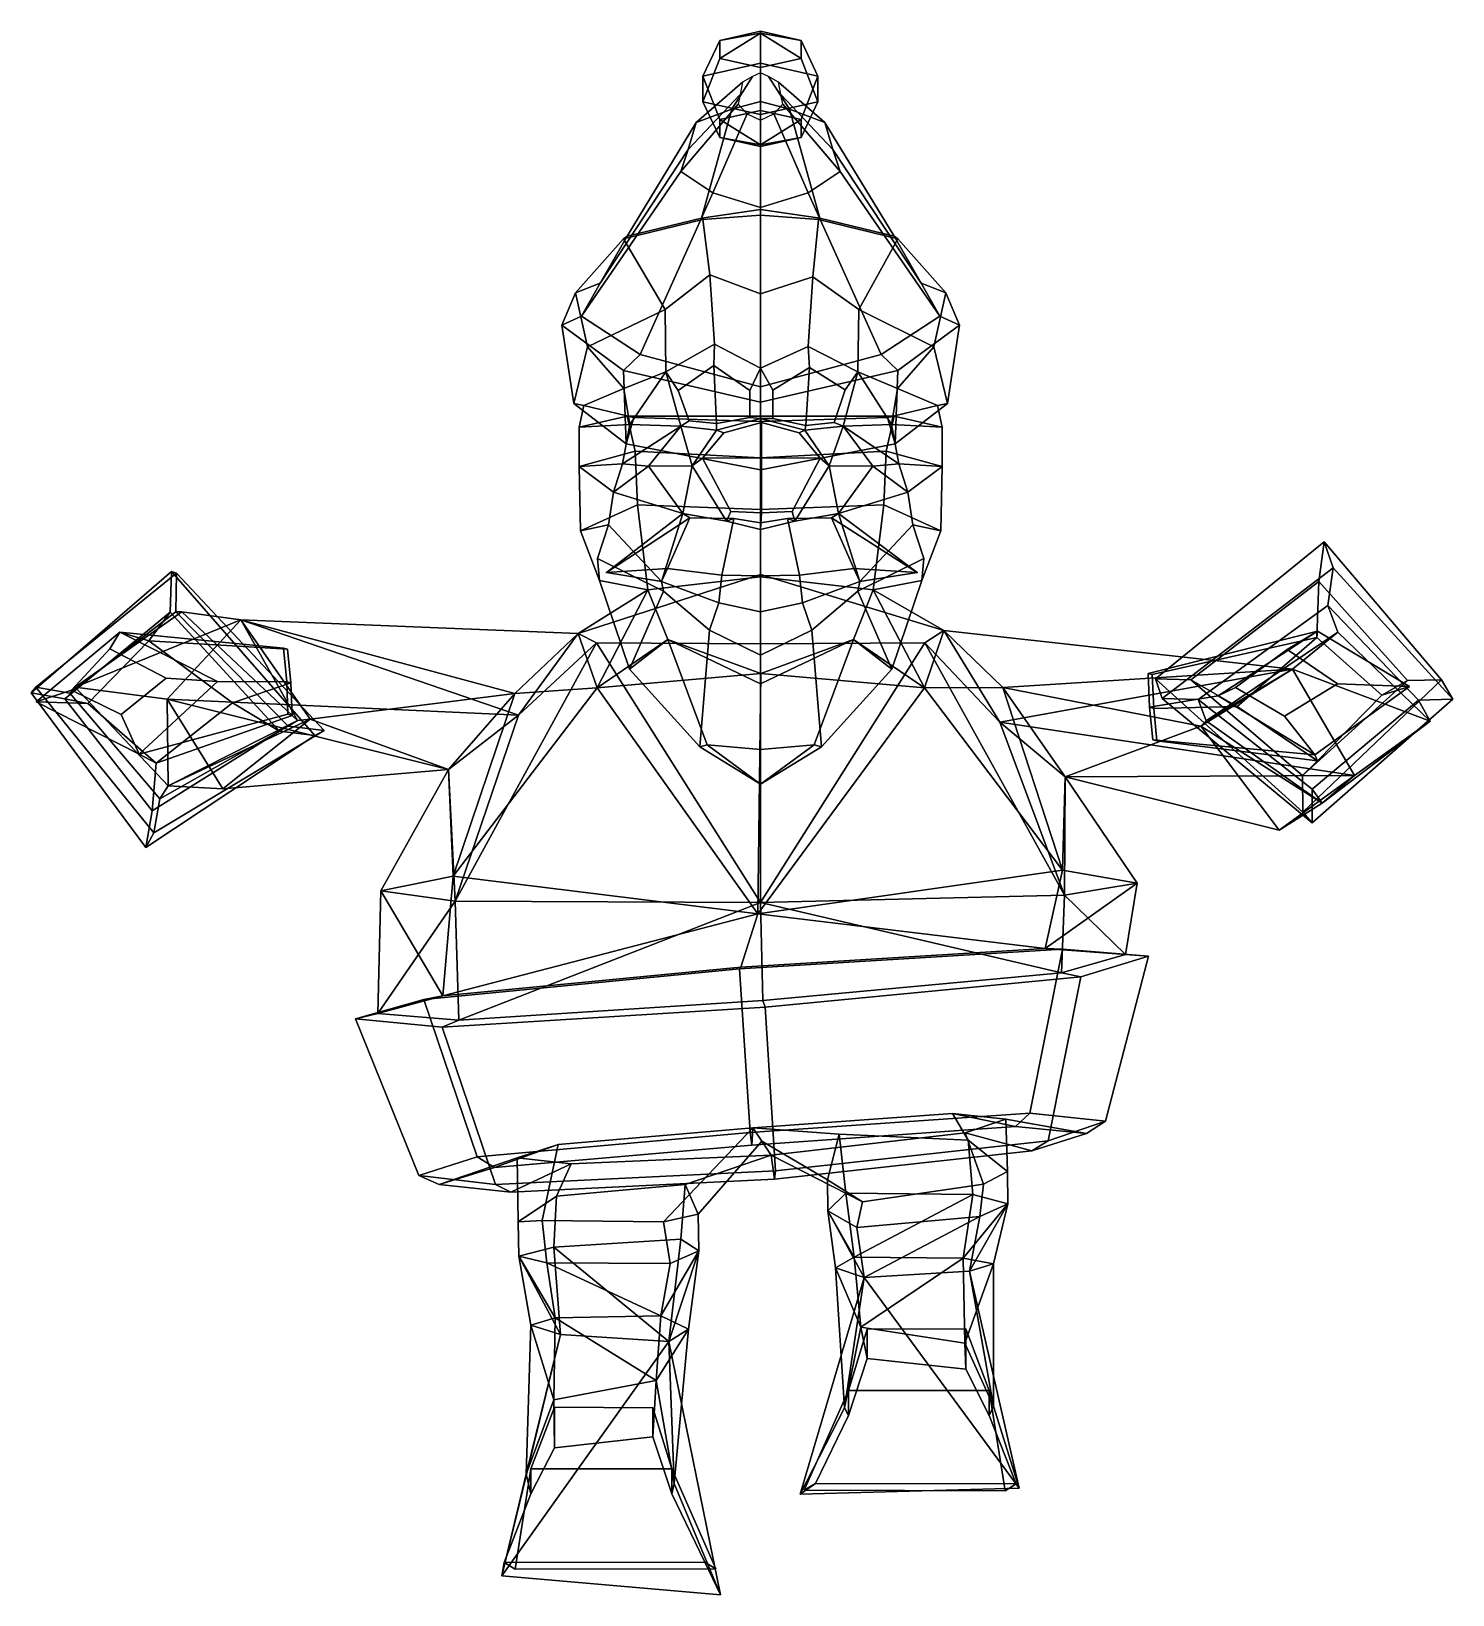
# Model space of a CAD drawing. Extents: x -246 to 230, y -162 to 362.
import ezdxf

# ---------------------------------------------------------------- set-up
doc = ezdxf.new("R2010")
doc.units = 0

msp = doc.modelspace()

# ---------------------------------------------------------------- linework, layer by layer
for p in [(-53.30695, 180.589172, 96.495125), (50.699619, 180.589172, 96.495125)]:
    msp.add_point(p)
for points in [[(-15.386115, 358.700531, -35.895798), (-1.777223, 361.737854, -42.71418), (-1.777221, 351.018646, -54.258533), (-21.023121, 346.723267, -44.615952)], [(-1.777229, 349.588654, -15.440808), (-1.777226, 361.145569, -26.635326), (-15.386118, 352.625946, -22.25914)], [(-15.386118, 352.625946, -22.25914), (-1.777226, 361.145569, -26.635326), (-15.386115, 358.700531, -35.895798)], [(-1.777226, 361.145569, -26.635326), (-1.777223, 361.737854, -42.71418), (-15.386115, 358.700531, -35.895798)], [(-1.777229, 349.588654, -15.440808), (11.831696, 352.625946, -22.259136), (-1.777226, 361.145569, -26.635326)], [(-1.777226, 361.145569, -26.635326), (11.831698, 358.700531, -35.895794), (-1.777223, 361.737854, -42.71418)], [(11.831696, 352.625946, -22.259136), (11.831698, 358.700531, -35.895794), (-1.777226, 361.145569, -26.635326)], [(11.831698, 358.700531, -35.895794), (17.468672, 346.723267, -44.615948), (-1.777221, 351.018646, -54.258533), (-1.777223, 361.737854, -42.71418)], [(-21.023125, 338.132477, -25.330729), (-15.386118, 352.625946, -22.25914), (-15.386115, 358.700531, -35.895798), (-21.023121, 346.723267, -44.615952)], [(17.468668, 338.132446, -25.330725), (17.468672, 346.723267, -44.615948), (11.831698, 358.700531, -35.895794), (11.831696, 352.625946, -22.259136)], [(-1.777229, 333.837097, -15.688171), (-1.777229, 349.588654, -15.440808), (-15.386118, 352.625946, -22.25914), (-21.023125, 338.132477, -25.330729)], [(-15.386112, 332.229736, -47.687485), (-21.023121, 346.723267, -44.615952), (-1.777221, 351.018646, -54.258533), (-1.77722, 335.267059, -54.505867)], [(-1.777229, 333.837097, -15.688171), (17.468668, 338.132446, -25.330725), (11.831696, 352.625946, -22.259136), (-1.777229, 349.588654, -15.440808)], [(11.831699, 332.229736, -47.687481), (-1.77722, 335.267059, -54.505867), (-1.777221, 351.018646, -54.258533), (17.468672, 346.723267, -44.615948)], [(-4.482636, 346.631836, -23.041826), (-7.823137, 344.658966, -23.933428), (-23.292248, 331.24527, 27.356615), (-11.36189, 335.667603, 32.194153)], [(-21.023125, 338.132477, -25.330729), (-21.023121, 346.723267, -44.615952), (-15.386112, 332.229736, -47.687485), (-15.386115, 326.155151, -34.050823)], [(-1.787214, 347.783203, -22.521484), (-4.482636, 346.631836, -23.041826), (-11.36189, 335.667603, 32.194153), (-1.735382, 338.248474, 35.017338)], [(-1.787214, 347.783203, -22.521484), (-1.735382, 338.248474, 35.017338), (7.891125, 335.667603, 32.194157), (0.908208, 346.631836, -23.041826)], [(0.908208, 346.631836, -23.041826), (7.891125, 335.667603, 32.194157), (19.821484, 331.24527, 27.356617), (4.248708, 344.658966, -23.933428)], [(17.468668, 338.132446, -25.330725), (11.831697, 326.155151, -34.050823), (11.831699, 332.229736, -47.687481), (17.468672, 346.723267, -44.615948)], [(-8.573153, 340.595459, -25.769812), (-9.259812, 337.317688, -27.251118), (-28.423233, 314.789368, 9.355743), (-25.970875, 322.136719, 17.3929)], [(-7.823137, 344.658966, -23.933428), (-8.573153, 340.595459, -25.769812), (-25.970875, 322.136719, 17.3929), (-23.292248, 331.24527, 27.356615)], [(4.248708, 344.658966, -23.933428), (19.821484, 331.24527, 27.356617), (22.500109, 322.136719, 17.392902), (4.998723, 340.595459, -25.76981)], [(4.998723, 340.595459, -25.76981), (22.500109, 322.136719, 17.392902), (24.952471, 314.789337, 9.355746), (5.685384, 337.317688, -27.251116)], [(-46.355953, 293.20517, 70.642303), (-21.495649, 299.180908, 82.153435), (-11.36189, 335.667603, 32.194153), (-23.292248, 331.24527, 27.356615)], [(-9.259812, 337.317688, -27.251118), (-6.258868, 334.113556, -28.699106), (-17.705572, 307.607117, 1.499247), (-28.423233, 314.789368, 9.355743)], [(-1.707386, 302.051208, 89.012115), (-1.735382, 338.248474, 35.017338), (-11.36189, 335.667603, 32.194153), (-21.495649, 299.180908, 82.153435)], [(-1.777229, 333.837097, -15.688171), (-21.023125, 338.132477, -25.330729), (-15.386115, 326.155151, -34.050823), (-1.777226, 323.117859, -27.232494)], [(-1.777232, 323.710144, -43.311295), (-15.386112, 332.229736, -47.687485), (-1.77722, 335.267059, -54.505867)], [(-1.777232, 323.710144, -43.311295), (-1.77722, 335.267059, -54.505867), (11.831699, 332.229736, -47.687481)], [(-1.777229, 333.837097, -15.688171), (-1.777226, 323.117859, -27.232494), (11.831697, 326.155151, -34.050823), (17.468668, 338.132446, -25.330725)], [(-1.707386, 302.051208, 89.012115), (18.080873, 299.180908, 82.153435), (7.891125, 335.667603, 32.194157), (-1.735382, 338.248474, 35.017338)], [(5.685384, 337.317688, -27.251116), (24.952471, 314.789337, 9.355746), (14.234802, 307.607117, 1.499249), (2.684437, 334.113556, -28.699104)], [(42.941189, 293.20517, 70.642303), (19.821484, 331.24527, 27.356617), (7.891125, 335.667603, 32.194157), (18.080873, 299.180908, 82.153435)], [(-55.396488, 277.460419, 47.183678), (-46.355953, 293.20517, 70.642303), (-23.292248, 331.24527, 27.356615), (-25.970875, 322.136719, 17.3929)], [(-6.258868, 334.113556, -28.699106), (-1.787216, 331.954987, -29.674631), (-1.735385, 302.768524, -3.79362), (-17.705572, 307.607117, 1.499247)], [(-15.386115, 326.155151, -34.050823), (-15.386112, 332.229736, -47.687485), (-1.777232, 323.710144, -43.311295)], [(2.684437, 334.113556, -28.699104), (14.234802, 307.607117, 1.499249), (-1.735385, 302.768524, -3.79362), (-1.787216, 331.954987, -29.674631)], [(11.831697, 326.155151, -34.050823), (-1.777232, 323.710144, -43.311295), (11.831699, 332.229736, -47.687481)], [(51.981716, 277.460419, 47.183678), (22.500109, 322.136719, 17.392902), (19.821484, 331.24527, 27.356617), (42.941189, 293.20517, 70.642303)], [(-1.777226, 323.117859, -27.232494), (-15.386115, 326.155151, -34.050823), (-1.777232, 323.710144, -43.311295)], [(-1.777226, 323.117859, -27.232494), (-1.777232, 323.710144, -43.311295), (11.831697, 326.155151, -34.050823)], [(-61.666428, 266.434845, 26.764067), (-55.396488, 277.460419, 47.183678), (-25.970875, 322.136719, 17.3929), (-28.423233, 314.789368, 9.355743)], [(58.251656, 266.434845, 26.764069), (24.952471, 314.789337, 9.355746), (22.500109, 322.136719, 17.392902), (51.981716, 277.460419, 47.183678)], [(-42.078514, 253.582031, 9.38977), (-61.666428, 266.434845, 26.764067), (-28.423233, 314.789368, 9.355743), (-17.705572, 307.607117, 1.499247)], [(38.663734, 253.582031, 9.389771), (14.234802, 307.607117, 1.499249), (24.952471, 314.789337, 9.355746), (58.251656, 266.434845, 26.764069)], [(-1.707389, 242.760376, -6.843989), (-42.078514, 253.582031, 9.38977), (-17.705572, 307.607117, 1.499247), (-1.735385, 302.768524, -3.79362)], [(-1.707389, 242.760376, -6.843989), (-1.735385, 302.768524, -3.79362), (14.234802, 307.607117, 1.499249), (38.663734, 253.582031, 9.389771)], [(-21.106985, 298.751892, 87.536217), (-21.495649, 299.180908, 82.153435), (-46.355953, 293.20517, 70.642303), (-47.598309, 292.279114, 75.894684)], [(-18.75016, 280.227875, 98.817886), (-21.106985, 298.751892, 87.536217), (-47.598309, 292.279114, 75.894684), (-33.690895, 268.657379, 91.225296)], [(-1.707386, 300.156738, 93.535011), (-1.707386, 302.051208, 89.012115), (-21.495649, 299.180908, 82.153435), (-21.106985, 298.751892, 87.536217)], [(-1.707388, 273.86441, 105.653114), (-1.707386, 300.156738, 93.535011), (-21.106985, 298.751892, 87.536217), (-18.75016, 280.227875, 98.817886)], [(-1.707388, 273.86441, 105.653114), (15.739108, 279.497009, 99.16111), (17.692209, 298.751892, 87.536217), (-1.707386, 300.156738, 93.535011)], [(-1.707386, 300.156738, 93.535011), (17.692209, 298.751892, 87.536217), (18.080873, 299.180908, 82.153435), (-1.707386, 302.051208, 89.012115)], [(15.739108, 279.497009, 99.16111), (31.148159, 268.657379, 91.225304), (44.183537, 292.279114, 75.894684), (17.692209, 298.751892, 87.536217)], [(17.692209, 298.751892, 87.536217), (44.183537, 292.279114, 75.894684), (42.941189, 293.20517, 70.642303), (18.080873, 299.180908, 82.153435)], [(-47.598309, 292.279114, 75.894684), (-46.355953, 293.20517, 70.642303), (-55.396488, 277.460419, 47.183678), (-63.695168, 274.138336, 49.904961)], [(44.183537, 292.279114, 75.894684), (60.280392, 274.138306, 49.904961), (51.981716, 277.460419, 47.183678), (42.941189, 293.20517, 70.642303)], [(-33.690895, 268.657379, 91.225296), (-47.598309, 292.279114, 75.894684), (-63.695168, 274.138336, 49.904961), (-59.648102, 256.092712, 76.066307)], [(31.148159, 268.657379, 91.225304), (56.233334, 256.092712, 76.066307), (60.280392, 274.138306, 49.904961), (44.183537, 292.279114, 75.894684)], [(-63.695168, 274.138336, 49.904961), (-55.396488, 277.460419, 47.183678), (-61.666428, 266.434845, 26.764067), (-68.220856, 263.360046, 26.376194)], [(-18.75016, 280.227875, 98.817886), (-33.690895, 268.657379, 91.225296), (-33.398186, 247.770508, 94.176231), (-17.181469, 256.970825, 105.356354)], [(-1.707388, 273.86441, 105.653114), (-18.75016, 280.227875, 98.817886), (-17.181469, 256.970825, 105.356354), (-1.707389, 248.967041, 108.034088)], [(-1.707388, 273.86441, 105.653114), (-1.707389, 248.967041, 108.034088), (14.170413, 256.17868, 105.425003), (15.739108, 279.497009, 99.16111)], [(15.739108, 279.497009, 99.16111), (14.170413, 256.17868, 105.425003), (30.855446, 247.770508, 94.176231), (31.148159, 268.657379, 91.225304)], [(60.280392, 274.138306, 49.904961), (64.806084, 263.360016, 26.376196), (58.251656, 266.434845, 26.764069), (51.981716, 277.460419, 47.183678)], [(-59.648102, 256.092712, 76.066307), (-63.695168, 274.138336, 49.904961), (-68.220856, 263.360046, 26.376194), (-64.221519, 237.194733, 43.26759)], [(56.233334, 256.092712, 76.066307), (60.806747, 237.194702, 43.267593), (64.806084, 263.360016, 26.376196), (60.280392, 274.138306, 49.904961)], [(-47.482563, 242.14151, 78.131042), (-33.398186, 247.770508, 94.176231), (-33.690895, 268.657379, 91.225296), (-59.648102, 256.092712, 76.066307)], [(44.067787, 242.141479, 78.131042), (56.233334, 256.092712, 76.066307), (31.148159, 268.657379, 91.225304), (30.855446, 247.770508, 94.176231)], [(-68.220856, 263.360046, 26.376194), (-61.666428, 266.434845, 26.764067), (-42.078514, 253.582031, 9.38977), (-47.607231, 248.220276, 7.699948)], [(-64.221519, 237.194733, 43.26759), (-68.220856, 263.360046, 26.376194), (-47.607231, 248.220276, 7.699948), (-46.711903, 223.599518, 20.759857)], [(64.806084, 263.360016, 26.376196), (44.192455, 248.220276, 7.699949), (38.663734, 253.582031, 9.389771), (58.251656, 266.434845, 26.764069)], [(60.806747, 237.194702, 43.267593), (43.297131, 223.599487, 20.759859), (44.192455, 248.220276, 7.699949), (64.806084, 263.360016, 26.376196)], [(-17.440317, 249.921692, 104.469688), (-17.181469, 256.970825, 105.356354), (-33.398186, 247.770508, 94.176231), (-29.377449, 241.552979, 94.654114)], [(-17.440317, 249.921692, 104.469688), (-5.292444, 241.549805, 106.095718), (-1.707389, 248.967041, 108.034088), (-17.181469, 256.970825, 105.356354)], [(-59.648102, 256.092712, 76.066307), (-64.221519, 237.194733, 43.26759), (-60.915977, 236.523132, 42.058666), (-47.482563, 242.14151, 78.131042)], [(-47.607231, 248.220276, 7.699948), (-42.078514, 253.582031, 9.38977), (-1.707389, 242.760376, -6.843989), (-1.707389, 237.552673, -9.427312)], [(14.677284, 249.226563, 104.268639), (14.170413, 256.17868, 105.425003), (-1.707389, 248.967041, 108.034088), (2.330803, 241.669067, 106.276031)], [(44.192455, 248.220276, 7.699949), (-1.707389, 237.552673, -9.427312), (-1.707389, 242.760376, -6.843989), (38.663734, 253.582031, 9.389771)], [(14.677284, 249.226563, 104.268639), (26.59663, 241.672485, 92.15062), (30.855446, 247.770508, 94.176231), (14.170413, 256.17868, 105.425003)], [(56.233334, 256.092712, 76.066307), (44.067787, 242.141479, 78.131042), (57.501209, 236.523132, 42.058666), (60.806747, 237.194702, 43.267593)], [(-46.711903, 223.599518, 20.759857), (-47.607231, 248.220276, 7.699948), (-1.707389, 237.552673, -9.427312), (-1.70739, 214.937531, 2.988251)], [(-45.509811, 230.083069, 78.655991), (-33.398186, 247.770508, 94.176231), (-47.482563, 242.14151, 78.131042)], [(-28.467918, 229.522461, 98.549278), (-33.398186, 247.770508, 94.176231), (-45.509811, 230.083069, 78.655991)], [(-25.630447, 231.363159, 97.547935), (-29.377449, 241.552979, 94.654114), (-33.398186, 247.770508, 94.176231), (-28.467918, 229.522461, 98.549278)], [(-16.54096, 230.428589, 102.64016), (-17.440317, 249.921692, 104.469688), (-29.377449, 241.552979, 94.654114), (-25.630447, 231.363159, 97.547935)], [(-5.292444, 241.549805, 106.095718), (-17.440317, 249.921692, 104.469688), (-16.54096, 230.428589, 102.64016), (-5.292444, 232.432556, 106.939919)], [(-5.292444, 232.432556, 106.939919), (-1.707389, 232.18512, 110.144325), (-1.707389, 248.967041, 108.034088), (-5.292444, 241.549805, 106.095718)], [(43.297131, 223.599487, 20.759859), (-1.70739, 214.937531, 2.988251), (-1.707389, 237.552673, -9.427312), (44.192455, 248.220276, 7.699949)], [(2.330803, 232.164459, 107.318275), (2.330803, 241.669067, 106.276031), (-1.707389, 248.967041, 108.034088), (-1.707389, 232.18512, 110.144325)], [(2.330803, 241.669067, 106.276031), (2.330803, 232.164459, 107.318275), (13.360271, 229.816223, 102.009949), (14.677284, 249.226563, 104.268639)], [(13.360271, 229.816223, 102.009949), (22.922596, 230.812256, 95.723228), (26.59663, 241.672485, 92.15062), (14.677284, 249.226563, 104.268639)], [(22.922596, 230.812256, 95.723228), (25.92518, 229.522461, 98.549278), (30.855446, 247.770508, 94.176231), (26.59663, 241.672485, 92.15062)], [(25.92518, 229.522461, 98.549278), (42.095032, 230.083069, 78.655991), (30.855446, 247.770508, 94.176231)], [(42.095032, 230.083069, 78.655991), (44.067787, 242.141479, 78.131042), (30.855446, 247.770508, 94.176231)], [(-47.482563, 242.14151, 78.131042), (-60.915977, 236.523132, 42.058666), (-62.420387, 229.266907, 42.462151), (-45.509811, 230.083069, 78.655991)], [(44.067787, 242.141479, 78.131042), (42.095032, 230.083069, 78.655991), (59.005611, 229.266907, 42.462151), (57.501209, 236.523132, 42.058666)], [(-64.221519, 237.194733, 43.26759), (-46.711903, 223.599518, 20.759857), (-44.125774, 232.479492, 16.349848), (-60.915977, 236.523132, 42.058666)], [(-62.420387, 229.266907, 42.462151), (-60.915977, 236.523132, 42.058666), (-44.125774, 232.479492, 16.349848), (-46.438137, 232.946289, 12.67251)], [(60.806747, 237.194702, 43.267593), (57.501209, 236.523132, 42.058666), (40.711002, 232.479492, 16.34985), (43.297131, 223.599487, 20.759859)], [(59.005611, 229.266907, 42.462151), (43.023357, 232.946289, 12.67251), (40.711002, 232.479492, 16.34985), (57.501209, 236.523132, 42.058666)], [(-62.442169, 216.072998, 44.641083), (-62.420387, 229.266907, 42.462151), (-46.438137, 232.946289, 12.67251), (-43.693359, 221.249237, 11.188781)], [(-46.711903, 223.599518, 20.759857), (-1.70739, 214.937531, 2.988251), (-1.707389, 231.091095, -0.501837), (-44.125774, 232.479492, 16.349848)], [(-46.438137, 232.946289, 12.67251), (-44.125774, 232.479492, 16.349848), (-1.707389, 231.091095, -0.501837), (-1.707389, 232.872131, -2.405132)], [(-43.693359, 221.249237, 11.188781), (-46.438137, 232.946289, 12.67251), (-1.707389, 232.872131, -2.405132), (-1.707389, 218.995911, -0.945824)], [(-16.54096, 230.428589, 102.64016), (-25.630447, 231.363159, 97.547935), (-28.467918, 229.522461, 98.549278), (-16.508068, 228.241547, 104.835991)], [(-1.449007, 218.981873, 128.666168), (-1.449007, 230.798767, 124.536148), (-14.071881, 227.364502, 121.01963), (-21.148209, 218.800171, 122.216965)], [(-16.54096, 230.428589, 102.64016), (-16.508068, 228.241547, 104.835991), (-1.707389, 232.18512, 110.144325), (-5.292444, 232.432556, 106.939919)], [(-1.449007, 230.798767, 124.536148), (-1.707389, 232.18512, 110.144325), (-16.508068, 228.241547, 104.835991), (-14.071881, 227.364502, 121.01963)], [(43.297131, 223.599487, 20.759859), (40.711002, 232.479492, 16.34985), (-1.707389, 231.091095, -0.501837), (-1.70739, 214.937531, 2.988251)], [(43.023357, 232.946289, 12.67251), (-1.707389, 232.872131, -2.405132), (-1.707389, 231.091095, -0.501837), (40.711002, 232.479492, 16.34985)], [(40.278584, 221.249237, 11.188781), (-1.707389, 218.995911, -0.945824), (-1.707389, 232.872131, -2.405132), (43.023357, 232.946289, 12.67251)], [(-1.449007, 230.798767, 124.536148), (11.173865, 227.364502, 121.01963), (13.093289, 228.241547, 104.835991), (-1.707389, 232.18512, 110.144325)], [(13.360271, 229.816223, 102.009949), (2.330803, 232.164459, 107.318275), (-1.707389, 232.18512, 110.144325), (13.093289, 228.241547, 104.835991)], [(-1.449007, 218.981873, 128.666168), (18.250195, 218.800171, 122.216965), (11.173865, 227.364502, 121.01963), (-1.449007, 230.798767, 124.536148)], [(13.360271, 229.816223, 102.009949), (13.093289, 228.241547, 104.835991), (25.92518, 229.522461, 98.549278), (22.922596, 230.812256, 95.723228)], [(59.027397, 216.072998, 44.641083), (40.278584, 221.249237, 11.188781), (43.023357, 232.946289, 12.67251), (59.005611, 229.266907, 42.462151)], [(-45.509811, 230.083069, 78.655991), (-62.420387, 229.266907, 42.462151), (-62.442169, 216.072998, 44.641083), (-47.95158, 216.983887, 78.504814)], [(-47.95158, 216.983887, 78.504814), (-28.467918, 229.522461, 98.549278), (-45.509811, 230.083069, 78.655991)], [(-39.297604, 216.167175, 101.72583), (-28.467918, 229.522461, 98.549278), (-47.95158, 216.983887, 78.504814)], [(-39.297604, 216.167175, 101.72583), (-24.665844, 216.320496, 104.760262), (-28.467918, 229.522461, 98.549278)], [(-24.665844, 216.320496, 104.760262), (-16.508068, 228.241547, 104.835991), (-28.467918, 229.522461, 98.549278)], [(-21.148209, 218.800171, 122.216965), (-14.071881, 227.364502, 121.01963), (-16.508068, 228.241547, 104.835991), (-24.665844, 216.320496, 104.760262)], [(18.250195, 218.800171, 122.216965), (21.251068, 216.320496, 104.760262), (13.093289, 228.241547, 104.835991), (11.173865, 227.364502, 121.01963)], [(21.251068, 216.320496, 104.760262), (25.92518, 229.522461, 98.549278), (13.093289, 228.241547, 104.835991)], [(35.882828, 216.167175, 101.72583), (25.92518, 229.522461, 98.549278), (21.251068, 216.320496, 104.760262)], [(44.536808, 216.983887, 78.504814), (42.095032, 230.083069, 78.655991), (25.92518, 229.522461, 98.549278)], [(35.882828, 216.167175, 101.72583), (44.536808, 216.983887, 78.504814), (25.92518, 229.522461, 98.549278)], [(42.095032, 230.083069, 78.655991), (44.536808, 216.983887, 78.504814), (59.027397, 216.072998, 44.641083), (59.005611, 229.266907, 42.462151)], [(-62.005814, 194.518738, 46.003769), (-62.442169, 216.072998, 44.641083), (-43.693359, 221.249237, 11.188781), (-42.900642, 203.261566, 14.099627)], [(-42.900642, 203.261566, 14.099627), (-43.693359, 221.249237, 11.188781), (-1.707389, 218.995911, -0.945824), (-1.707389, 201.635864, 3.485335)], [(39.485867, 203.261566, 14.099627), (-1.707389, 201.635864, 3.485335), (-1.707389, 218.995911, -0.945824), (40.278584, 221.249237, 11.188781)], [(58.591045, 194.518738, 46.003769), (39.485867, 203.261566, 14.099627), (40.278584, 221.249237, 11.188781), (59.027397, 216.072998, 44.641083)], [(-47.95158, 216.983887, 78.504814), (-62.442169, 216.072998, 44.641083), (-51.017654, 207.46051, 77.948036)], [(-52.623398, 196.53064, 78.12674), (-51.017654, 207.46051, 77.948036), (-62.442169, 216.072998, 44.641083), (-62.005814, 194.518738, 46.003769)], [(-51.017654, 207.46051, 77.948036), (-39.297604, 216.167175, 101.72583), (-47.95158, 216.983887, 78.504814)], [(-27.800983, 200.353821, 98.608398), (-39.297604, 216.167175, 101.72583), (-51.017654, 207.46051, 77.948036)], [(-27.800983, 200.353821, 98.608398), (-24.665844, 216.320496, 104.760262), (-39.297604, 216.167175, 101.72583)], [(-13.17385, 197.733459, 104.511536), (-24.665844, 216.320496, 104.760262), (-27.800983, 200.353821, 98.608398)], [(-11.723882, 201.052185, 117.381271), (-21.148209, 218.800171, 122.216965), (-24.665844, 216.320496, 104.760262), (-13.17385, 197.733459, 104.511536)], [(-1.449007, 200.530701, 122.611298), (-1.449007, 218.981873, 128.666168), (-21.148209, 218.800171, 122.216965), (-11.723882, 201.052185, 117.381271)], [(-1.449007, 200.530701, 122.611298), (8.825868, 201.052185, 117.381271), (18.250195, 218.800171, 122.216965), (-1.449007, 218.981873, 128.666168)], [(8.825868, 201.052185, 117.381271), (9.759071, 197.733459, 104.511536), (21.251068, 216.320496, 104.760262), (18.250195, 218.800171, 122.216965)], [(9.759071, 197.733459, 104.511536), (24.386208, 200.353821, 98.608398), (21.251068, 216.320496, 104.760262)], [(24.386208, 200.353821, 98.608398), (35.882828, 216.167175, 101.72583), (21.251068, 216.320496, 104.760262)], [(24.386208, 200.353821, 98.608398), (47.602882, 207.46051, 77.948036), (35.882828, 216.167175, 101.72583)], [(47.602882, 207.46051, 77.948036), (44.536808, 216.983887, 78.504814), (35.882828, 216.167175, 101.72583)], [(44.536808, 216.983887, 78.504814), (47.602882, 207.46051, 77.948036), (59.027397, 216.072998, 44.641083)], [(49.208626, 196.53064, 78.12674), (58.591045, 194.518738, 46.003769), (59.027397, 216.072998, 44.641083), (47.602882, 207.46051, 77.948036)], [(-52.623398, 196.53064, 78.12674), (-34.908993, 177.527863, 104.917747), (-27.800983, 200.353821, 98.608398), (-51.017654, 207.46051, 77.948036)], [(49.208626, 196.53064, 78.12674), (47.602882, 207.46051, 77.948036), (24.386208, 200.353821, 98.608398), (31.494215, 177.527863, 104.917747)], [(-55.677273, 177.907074, 50.112881), (-62.005814, 194.518738, 46.003769), (-42.900642, 203.261566, 14.099627), (-39.474033, 174.742432, 31.855993)], [(-25.434793, 198.933167, 112.608627), (-27.800983, 200.353821, 98.608398), (-53.30695, 180.589172, 96.495125)], [(-53.30695, 180.589172, 96.495125), (-27.800983, 200.353821, 98.608398), (-34.908993, 177.527863, 104.917747)], [(-32.911995, 181.88446, 115.00264), (-25.434793, 198.933167, 112.608627), (-53.30695, 180.589172, 96.495125)], [(-39.474033, 174.742432, 31.855993), (-42.900642, 203.261566, 14.099627), (-1.707389, 201.635864, 3.485335), (-1.767999, 179.09906, 8.88728)], [(-10.737424, 198.670898, 112.725739), (-25.434793, 198.933167, 112.608627), (-32.911995, 181.88446, 115.00264), (-14.698377, 179.693146, 123.670204)], [(-25.434793, 198.933167, 112.608627), (-10.737424, 198.670898, 112.725739), (-13.17385, 197.733459, 104.511536), (-27.800983, 200.353821, 98.608398)], [(-1.449007, 200.530701, 122.611298), (-11.723882, 201.052185, 117.381271), (-13.17385, 197.733459, 104.511536), (-1.707389, 194.946106, 110.43103)], [(36.010029, 174.742432, 31.855993), (-1.767999, 179.09906, 8.88728), (-1.707389, 201.635864, 3.485335), (39.485867, 203.261566, 14.099627)], [(-1.449007, 200.530701, 122.611298), (-1.707389, 194.946106, 110.43103), (9.759071, 197.733459, 104.511536), (8.825868, 201.052185, 117.381271)], [(22.020018, 198.933167, 112.608627), (24.386208, 200.353821, 98.608398), (9.759071, 197.733459, 104.511536), (7.322647, 198.670898, 112.725739)], [(7.322647, 198.670898, 112.725739), (11.283597, 179.693146, 123.670204), (29.497219, 181.88446, 115.00264), (22.020018, 198.933167, 112.608627)], [(22.020018, 198.933167, 112.608627), (50.699619, 180.589172, 96.495125), (24.386208, 200.353821, 98.608398)], [(29.497219, 181.88446, 115.00264), (50.699619, 180.589172, 96.495125), (22.020018, 198.933167, 112.608627)], [(50.699619, 180.589172, 96.495125), (31.494215, 177.527863, 104.917747), (24.386208, 200.353821, 98.608398)], [(52.262497, 177.907074, 50.112881), (36.010029, 174.742432, 31.855993), (39.485867, 203.261566, 14.099627), (58.591045, 194.518738, 46.003769)], [(-55.677273, 177.907074, 50.112881), (-56.346622, 185.272552, 81.29702), (-52.623398, 196.53064, 78.12674), (-62.005814, 194.518738, 46.003769)], [(-52.623398, 196.53064, 78.12674), (-56.346622, 185.272552, 81.29702), (-34.225822, 174.306122, 95.906563), (-34.908993, 177.527863, 104.917747)], [(-14.698377, 179.693146, 123.670204), (-1.707389, 179.489685, 124.353912), (-1.707389, 197.256897, 115.474304), (-10.737424, 198.670898, 112.725739)], [(-1.707389, 197.256897, 115.474304), (-1.707389, 194.946106, 110.43103), (-13.17385, 197.733459, 104.511536), (-10.737424, 198.670898, 112.725739)], [(11.283597, 179.693146, 123.670204), (7.322647, 198.670898, 112.725739), (-1.707389, 197.256897, 115.474304), (-1.707389, 179.489685, 124.353912)], [(-1.707389, 197.256897, 115.474304), (7.322647, 198.670898, 112.725739), (9.759071, 197.733459, 104.511536), (-1.707389, 194.946106, 110.43103)], [(49.208626, 196.53064, 78.12674), (31.494215, 177.527863, 104.917747), (30.811045, 174.306122, 95.906563), (52.931854, 185.272552, 81.29702)], [(52.262497, 177.907074, 50.112881), (58.591045, 194.518738, 46.003769), (49.208626, 196.53064, 78.12674), (52.931854, 185.272552, 81.29702)], [(132.651581, 138.459717, 85.944023), (130.433701, 144.945068, 118.352089), (186.970871, 190.828979, 113.480751), (189.963821, 182.192017, 82.40168)], [(130.433701, 144.945068, 118.352089), (142.306778, 144.626892, 119.547981), (185.116776, 177.58667, 116.02919), (186.970871, 190.828979, 113.480751)], [(226.193497, 144.690247, 127.52179), (186.970871, 190.828979, 113.480751), (185.116776, 177.58667, 116.02919), (214.852066, 144.433838, 126.49472)], [(226.193497, 144.690247, 127.52179), (229.975952, 138.200745, 95.263535), (189.963821, 182.192017, 82.40168), (186.970871, 190.828979, 113.480751)], [(-34.225822, 174.306122, 95.906563), (-56.346622, 185.272552, 81.29702), (-55.677273, 177.907074, 50.112881), (-45.599205, 148.259613, 66.107307)], [(30.811045, 174.306122, 95.906563), (42.184429, 148.259613, 66.107307), (52.262497, 177.907074, 50.112881), (52.931854, 185.272552, 81.29702)], [(-245.887527, 140.328796, 119.340614), (-198.991745, 180.90271, 123.68737), (-197.224136, 180.365051, 91.344673), (-244.384308, 142.257294, 86.309776)], [(-245.887527, 140.328796, 119.340614), (-234.689148, 138.344727, 119.979736), (-199.411102, 167.315674, 122.974472), (-198.991745, 180.90271, 123.68737)], [(-244.384308, 142.257294, 86.309776), (-197.224136, 180.365051, 91.344673), (-197.544388, 167.384918, 90.668907), (-233.023193, 140.203125, 86.956123)], [(-150.923157, 126.007446, 124.886795), (-198.991745, 180.90271, 123.68737), (-199.411102, 167.315674, 122.974472), (-162.74646, 127.495209, 124.181396)], [(-147.868378, 127.701935, 91.946571), (-197.224136, 180.365051, 91.344673), (-198.991745, 180.90271, 123.68737), (-150.923157, 126.007446, 124.886795)], [(-147.868378, 127.701935, 91.946571), (-159.905075, 129.176331, 91.226433), (-197.544388, 167.384918, 90.668907), (-197.224136, 180.365051, 91.344673)], [(-1.738366, 179.930664, 5.078217), (-1.750338, 156.727295, -46.094997), (-56.612583, 157.06134, -36.493587), (-62.770382, 160.219055, 2.883568)], [(-1.738366, 179.930664, 5.078217), (-62.770382, 160.219055, 2.883568), (-39.474033, 174.742432, 31.855993), (-1.767999, 179.09906, 8.88728)], [(-34.908993, 177.527863, 104.917747), (-32.911995, 181.88446, 115.00264), (-53.30695, 180.589172, 96.495125)], [(-14.698377, 179.693146, 123.670204), (-32.911995, 181.88446, 115.00264), (-34.908993, 177.527863, 104.917747), (-15.700004, 170.394104, 113.76458)], [(-1.707389, 179.489685, 124.353912), (-14.698377, 179.693146, 123.670204), (-15.700004, 170.394104, 113.76458), (-1.707389, 167.427307, 119.235947)], [(-1.767999, 179.09906, 8.88728), (36.010029, 174.742432, 31.855993), (59.586361, 161.194031, 2.297544), (-1.738366, 179.930664, 5.078217)], [(-1.738366, 179.930664, 5.078217), (59.586361, 161.194031, 2.297544), (53.204426, 157.06134, -36.493587), (-1.750338, 156.727295, -46.094997)], [(-1.707389, 179.489685, 124.353912), (-1.707389, 167.427307, 119.235947), (12.285224, 170.394104, 113.76458), (11.283597, 179.693146, 123.670204)], [(11.283597, 179.693146, 123.670204), (12.285224, 170.394104, 113.76458), (31.494215, 177.527863, 104.917747), (29.497219, 181.88446, 115.00264)], [(31.494215, 177.527863, 104.917747), (50.699619, 180.589172, 96.495125), (29.497219, 181.88446, 115.00264)], [(132.651581, 138.459717, 85.944023), (189.963821, 182.192017, 82.40168), (188.113495, 169.553162, 84.826279), (144.732239, 138.096802, 87.168907)], [(229.975952, 138.200745, 95.263535), (218.462814, 137.900604, 94.229141), (188.113495, 169.553162, 84.826279), (189.963821, 182.192017, 82.40168)], [(-62.770382, 160.219055, 2.883568), (-56.463238, 141.988586, 59.291286), (-39.474033, 174.742432, 31.855993)], [(-56.463238, 141.988586, 59.291286), (-32.76273, 158.196625, 60.032959), (-39.474033, 174.742432, 31.855993)], [(-45.599205, 148.259613, 66.107307), (-55.677273, 177.907074, 50.112881), (-39.474033, 174.742432, 31.855993), (-32.76273, 158.196625, 60.032959)], [(-22.067423, 122.258087, 97.859222), (-18.882298, 161.242615, 115.812431), (-34.225822, 174.306122, 95.906563), (-45.599205, 148.259613, 66.107307)], [(-18.882298, 161.242615, 115.812431), (-15.700004, 170.394104, 113.76458), (-34.908993, 177.527863, 104.917747), (-34.225822, 174.306122, 95.906563)], [(15.467517, 161.242615, 115.812431), (30.811045, 174.306122, 95.906563), (31.494215, 177.527863, 104.917747), (12.285224, 170.394104, 113.76458)], [(18.652645, 122.258087, 97.859222), (42.184429, 148.259613, 66.107307), (30.811045, 174.306122, 95.906563), (15.467517, 161.242615, 115.812431)], [(42.184429, 148.259613, 66.107307), (29.42473, 158.196625, 60.032959), (36.010029, 174.742432, 31.855993), (52.262497, 177.907074, 50.112881)], [(53.086563, 141.988586, 59.291286), (36.010029, 174.742432, 31.855993), (29.42473, 158.196625, 60.032959)], [(59.586361, 161.194031, 2.297544), (36.010029, 174.742432, 31.855993), (53.086563, 141.988586, 59.291286)], [(157.848923, 135.698486, 110.678383), (184.433655, 158.820007, 111.512146), (185.116776, 177.58667, 116.02919), (142.306778, 144.626892, 119.547981)], [(206.259079, 139.552032, 115.754547), (214.852066, 144.433838, 126.49472), (185.116776, 177.58667, 116.02919), (184.433655, 158.820007, 111.512146)], [(-233.023193, 140.203125, 86.956123), (-197.544388, 167.384918, 90.668907), (-195.45871, 167.462219, 54.573341), (-231.206345, 142.229797, 50.941109)], [(-231.206345, 142.229797, 50.941109), (-195.45871, 167.462219, 54.573341), (-175.772644, 164.747375, 5.482432)], [(-195.45871, 167.462219, 54.573341), (-197.544388, 167.384918, 90.668907), (-159.905075, 129.176331, 91.226433), (-156.806305, 131.009705, 55.286282)], [(-156.806305, 131.009705, 55.286282), (-175.772644, 164.747375, 5.482432), (-195.45871, 167.462219, 54.573341)], [(-1.707389, 152.897125, 122.178642), (-1.707389, 167.427307, 119.235947), (-15.700004, 170.394104, 113.76458), (-18.882298, 161.242615, 115.812431)], [(-1.707389, 152.897125, 122.178642), (15.467517, 161.242615, 115.812431), (12.285224, 170.394104, 113.76458), (-1.707389, 167.427307, 119.235947)], [(191.461823, 160.577148, 49.962742), (147.377396, 130.975159, 51.856834), (144.732239, 138.096802, 87.168907), (188.113495, 169.553162, 84.826279)], [(218.462814, 137.900604, 94.229141), (222.400635, 130.775513, 59.040852), (191.461823, 160.577148, 49.962742), (188.113495, 169.553162, 84.826279)], [(-226.905899, 136.794434, 113.086639), (-206.476303, 157.71936, 113.656532), (-199.411102, 167.315674, 122.974472), (-234.689148, 138.344727, 119.979736)], [(-231.206345, 142.229797, 50.941109), (-175.772644, 164.747375, 5.482432), (-200.386353, 138.181885, -18.877491)], [(-178.565292, 136.940399, 117.409119), (-162.74646, 127.495209, 124.181396), (-199.411102, 167.315674, 122.974472), (-206.476303, 157.71936, 113.656532)], [(-82.738754, 132.881836, -31.109901), (-200.386353, 138.181885, -18.877491), (-175.772644, 164.747375, 5.482432)], [(-83.987724, 140.041809, 47.309784), (-62.770382, 160.219055, 2.883568), (-175.772644, 164.747375, 5.482432)], [(-83.987724, 140.041809, 47.309784), (-175.772644, 164.747375, 5.482432), (-152.497772, 131.54483, 39.681156)], [(-82.738754, 132.881836, -31.109901), (-175.772644, 164.747375, 5.482432), (-62.770382, 160.219055, 2.883568)], [(-156.806305, 131.009705, 55.286282), (-152.497772, 131.54483, 39.681156), (-175.772644, 164.747375, 5.482432)], [(-244.204666, 137.34082, 146.492355), (-216.289856, 160.565186, 147.417831), (-206.476303, 157.71936, 113.656532), (-226.905899, 136.794434, 113.086639)], [(-232.391434, 141.174194, 205.223221), (-219.564285, 154.989075, 216.185379), (-216.289856, 160.565186, 147.417831), (-244.204666, 137.34082, 146.492355)], [(-200.748535, 145.170044, 219.627121), (-183.516052, 144.141113, 167.637192), (-216.289856, 160.565186, 147.417831), (-219.564285, 154.989075, 216.185379)], [(-161.47905, 155.277649, 169.288925), (-160.06308, 154.918304, 156.430923), (-206.476303, 157.71936, 113.656532), (-216.289856, 160.565186, 147.417831)], [(-160.31015, 144.041992, 170.586517), (-161.47905, 155.277649, 169.288925), (-216.289856, 160.565186, 147.417831), (-183.516052, 144.141113, 167.637192)], [(-159.015518, 143.672302, 157.697083), (-178.565292, 136.940399, 117.409119), (-206.476303, 157.71936, 113.656532), (-160.06308, 154.918304, 156.430923)], [(-103.981277, 70.607391, -67.803764), (-56.612583, 157.06134, -36.493587), (-1.813848, 70.090454, -101.618073)], [(-103.981277, 70.607391, -67.803764), (-82.738754, 132.881836, -31.109901), (-56.612583, 157.06134, -36.493587)], [(-83.987724, 140.041809, 47.309784), (-56.463238, 141.988586, 59.291286), (-62.770382, 160.219055, 2.883568)], [(-82.738754, 132.881836, -31.109901), (-62.770382, 160.219055, 2.883568), (-56.612583, 157.06134, -36.493587)], [(-1.813848, 70.090454, -101.618073), (-56.612583, 157.06134, -36.493587), (-1.750338, 156.727295, -46.094997)], [(-1.63061, 146.78772, 67.180084), (-32.76273, 158.196625, 60.032959), (-56.463238, 141.988586, 59.291286)], [(-22.067423, 122.258087, 97.859222), (-45.599205, 148.259613, 66.107307), (-32.76273, 158.196625, 60.032959), (-19.648478, 122.950378, 81.952538)], [(-19.648478, 122.950378, 81.952538), (-32.76273, 158.196625, 60.032959), (-1.707389, 143.352905, 56.009388), (-1.707389, 121.316223, 77.656464)], [(-1.707389, 143.352905, 56.009388), (-32.76273, 158.196625, 60.032959), (-1.63061, 146.78772, 67.180084)], [(-1.707389, 109.740906, 101.101158), (-1.707389, 152.897125, 122.178642), (-18.882298, 161.242615, 115.812431), (-22.067423, 122.258087, 97.859222)], [(100.056442, 72.613388, -66.749367), (-1.813848, 70.090454, -101.618073), (53.204426, 157.06134, -36.493587)], [(-1.813848, 70.090454, -101.618073), (-1.750338, 156.727295, -46.094997), (53.204426, 157.06134, -36.493587)], [(-1.707389, 109.740906, 101.101158), (18.652645, 122.258087, 97.859222), (15.467517, 161.242615, 115.812431), (-1.707389, 152.897125, 122.178642)], [(16.2337, 122.950378, 81.952538), (-1.707389, 121.316223, 77.656464), (-1.707389, 143.352905, 56.009388), (29.42473, 158.196625, 60.032959)], [(-1.707389, 143.352905, 56.009388), (-1.63061, 146.78772, 67.180084), (29.42473, 158.196625, 60.032959)], [(-1.63061, 146.78772, 67.180084), (53.086563, 141.988586, 59.291286), (29.42473, 158.196625, 60.032959)], [(18.652645, 122.258087, 97.859222), (16.2337, 122.950378, 81.952538), (29.42473, 158.196625, 60.032959), (42.184429, 148.259613, 66.107307)], [(79.369339, 142.097687, 48.135349), (59.586361, 161.194031, 2.297544), (53.086563, 141.988586, 59.291286)], [(78.322144, 130.545837, -29.349251), (53.204426, 157.06134, -36.493587), (59.586361, 161.194031, 2.297544)], [(100.056442, 72.613388, -66.749367), (53.204426, 157.06134, -36.493587), (78.322144, 130.545837, -29.349251)], [(79.369339, 142.097687, 48.135349), (176.376984, 148.213013, 0.910382), (59.586361, 161.194031, 2.297544)], [(78.322144, 130.545837, -29.349251), (59.586361, 161.194031, 2.297544), (176.376984, 148.213013, 0.910382)], [(128.062881, 146.775909, 154.963928), (184.687241, 160.933899, 144.777649), (184.433655, 158.820007, 111.512146), (129.401962, 146.4104, 142.09787)], [(128.424591, 135.476013, 156.17691), (151.432281, 139.253784, 158.073425), (184.687241, 160.933899, 144.777649), (128.062881, 146.775909, 154.963928)], [(129.888992, 135.119812, 143.305267), (129.401962, 146.4104, 142.09787), (184.433655, 158.820007, 111.512146), (157.848923, 135.698486, 110.678383)], [(147.377396, 130.975159, 51.856834), (191.461823, 160.577148, 49.962742), (176.376984, 148.213013, 0.910382)], [(157.19928, 142.113525, 212.474991), (174.546829, 154.811218, 212.825241), (184.687241, 160.933899, 144.777649), (151.432281, 139.253784, 158.073425)], [(191.358597, 143.355652, 204.970963), (215.47612, 142.382446, 150.007675), (184.687241, 160.933899, 144.777649), (174.546829, 154.811218, 212.825241)], [(222.400635, 130.775513, 59.040852), (176.376984, 148.213013, 0.910382), (191.461823, 160.577148, 49.962742)], [(215.47612, 142.382446, 150.007675), (206.259079, 139.552032, 115.754547), (184.433655, 158.820007, 111.512146), (184.687241, 160.933899, 144.777649)], [(-215.825073, 133.050537, 219.605896), (-200.748535, 145.170044, 219.627121), (-219.564285, 154.989075, 216.185379), (-232.391434, 141.174194, 205.223221)], [(-160.31015, 144.041992, 170.586517), (-159.015518, 143.672302, 157.697083), (-160.06308, 154.918304, 156.430923), (-161.47905, 155.277649, 169.288925)], [(173.663086, 132.5047, 215.761032), (191.358597, 143.355652, 204.970963), (174.546829, 154.811218, 212.825241), (157.19928, 142.113525, 212.474991)], [(-2.655367, 66.303406, 116.854713), (-1.63061, 146.78772, 67.180084), (-56.463238, 141.988586, 59.291286)], [(-2.655367, 66.303406, 116.854713), (53.086563, 141.988586, 59.291286), (-1.63061, 146.78772, 67.180084)], [(78.322144, 130.545837, -29.349251), (176.376984, 148.213013, 0.910382), (197.076172, 112.676147, -13.537663)], [(79.369339, 142.097687, 48.135349), (145.698349, 129.154297, 39.648182), (176.376984, 148.213013, 0.910382)], [(128.424591, 135.476013, 156.17691), (128.062881, 146.775909, 154.963928), (129.401962, 146.4104, 142.09787), (129.888992, 135.119812, 143.305267)], [(147.377396, 130.975159, 51.856834), (176.376984, 148.213013, 0.910382), (145.698349, 129.154297, 39.648182)], [(222.400635, 130.775513, 59.040852), (197.076172, 112.676147, -13.537663), (176.376984, 148.213013, 0.910382)], [(-204.825653, 93.495987, 86.461769), (-207.586639, 88.534332, 120.157669), (-245.887527, 140.328796, 119.340614), (-244.384308, 142.257294, 86.309776)], [(-204.825653, 93.495987, 86.461769), (-244.384308, 142.257294, 86.309776), (-233.023193, 140.203125, 86.956123), (-202.819244, 104.859955, 87.167343)], [(-200.041901, 109.159058, 51.330341), (-202.819244, 104.859955, 87.167343), (-233.023193, 140.203125, 86.956123), (-231.206345, 142.229797, 50.941109)], [(-200.041901, 109.159058, 51.330341), (-231.206345, 142.229797, 50.941109), (-200.386353, 138.181885, -18.877491)], [(-215.825073, 133.050537, 219.605896), (-209.811401, 119.806244, 152.172989), (-183.516052, 144.141113, 167.637192), (-200.748535, 145.170044, 219.627121)], [(-159.943863, 133.133423, 171.814911), (-160.31015, 144.041992, 170.586517), (-183.516052, 144.141113, 167.637192), (-209.811401, 119.806244, 152.172989)], [(-158.534897, 132.772034, 158.916336), (-204.093307, 116.718964, 116.473396), (-178.565292, 136.940399, 117.409119), (-159.015518, 143.672302, 157.697083)], [(-159.943863, 133.133423, 171.814911), (-158.534897, 132.772034, 158.916336), (-159.015518, 143.672302, 157.697083), (-160.31015, 144.041992, 170.586517)], [(-2.655367, 66.303406, 116.854713), (-56.463238, 141.988586, 59.291286), (-104.660103, 78.945862, 86.408554)], [(-104.660103, 78.945862, 86.408554), (-56.463238, 141.988586, 59.291286), (-83.987724, 140.041809, 47.309784)], [(-2.655367, 66.303406, 116.854713), (99.377617, 80.951843, 87.462959), (53.086563, 141.988586, 59.291286)], [(99.377617, 80.951843, 87.462959), (79.369339, 142.097687, 48.135349), (53.086563, 141.988586, 59.291286)], [(99.377617, 80.951843, 87.462959), (100.28093, 112.160767, 8.753027), (79.369339, 142.097687, 48.135349)], [(100.28093, 112.160767, 8.753027), (145.698349, 129.154297, 39.648182), (79.369339, 142.097687, 48.135349)], [(182.947266, 96.793808, 99.30645), (179.761597, 100.386459, 133.138382), (130.433701, 144.945068, 118.352089), (132.651581, 138.459717, 85.944023)], [(179.761597, 100.386459, 133.138382), (179.693909, 112.615784, 130.615448), (142.306778, 144.626892, 119.547981), (130.433701, 144.945068, 118.352089)], [(184.706207, 117.560608, 115.514748), (157.848923, 135.698486, 110.678383), (142.306778, 144.626892, 119.547981), (179.693909, 112.615784, 130.615448)], [(173.663086, 132.5047, 215.761032), (157.19928, 142.113525, 212.474991), (151.432281, 139.253784, 158.073425), (183.827713, 119.59082, 148.763351)], [(173.663086, 132.5047, 215.761032), (183.827713, 119.59082, 148.763351), (215.47612, 142.382446, 150.007675), (191.358597, 143.355652, 204.970963)], [(179.761597, 100.386459, 133.138382), (226.193497, 144.690247, 127.52179), (214.852066, 144.433838, 126.49472), (179.693909, 112.615784, 130.615448)], [(184.706207, 117.560608, 115.514748), (179.693909, 112.615784, 130.615448), (214.852066, 144.433838, 126.49472), (206.259079, 139.552032, 115.754547)], [(182.947266, 96.793808, 99.30645), (229.975952, 138.200745, 95.263535), (226.193497, 144.690247, 127.52179), (179.761597, 100.386459, 133.138382)], [(183.827713, 119.59082, 148.763351), (184.706207, 117.560608, 115.514748), (206.259079, 139.552032, 115.754547), (215.47612, 142.382446, 150.007675)], [(-207.586639, 88.534332, 120.157669), (-205.434982, 100.811035, 120.918861), (-234.689148, 138.344727, 119.979736), (-245.887527, 140.328796, 119.340614)], [(-215.825073, 133.050537, 219.605896), (-232.391434, 141.174194, 205.223221), (-244.204666, 137.34082, 146.492355), (-209.811401, 119.806244, 152.172989)], [(-209.811401, 119.806244, 152.172989), (-244.204666, 137.34082, 146.492355), (-226.905899, 136.794434, 113.086639), (-204.093307, 116.718964, 116.473396)], [(-204.093307, 116.718964, 116.473396), (-226.905899, 136.794434, 113.086639), (-234.689148, 138.344727, 119.979736), (-205.434982, 100.811035, 120.918861)], [(-204.093307, 116.718964, 116.473396), (-205.434982, 100.811035, 120.918861), (-162.74646, 127.495209, 124.181396), (-178.565292, 136.940399, 117.409119)], [(-106.174828, 114.646057, 5.135834), (-200.386353, 138.181885, -18.877491), (-82.738754, 132.881836, -31.109901)], [(-181.75769, 108.169861, 9.152366), (-200.386353, 138.181885, -18.877491), (-106.174828, 114.646057, 5.135834)], [(-200.041901, 109.159058, 51.330341), (-200.386353, 138.181885, -18.877491), (-181.75769, 108.169861, 9.152366)], [(-106.174828, 114.646057, 5.135834), (-83.987724, 140.041809, 47.309784), (-152.497772, 131.54483, 39.681156)], [(-104.660103, 78.945862, 86.408554), (-83.987724, 140.041809, 47.309784), (-106.174828, 114.646057, 5.135834)], [(129.524673, 124.625793, 157.482224), (183.827713, 119.59082, 148.763351), (151.432281, 139.253784, 158.073425), (128.424591, 135.476013, 156.17691)], [(182.947266, 96.793808, 99.30645), (132.651581, 138.459717, 85.944023), (144.732239, 138.096802, 87.168907), (182.870132, 108.116119, 96.969269)], [(147.377396, 130.975159, 51.856834), (186.242645, 103.33844, 61.244106), (182.870132, 108.116119, 96.969269), (144.732239, 138.096802, 87.168907)], [(182.947266, 96.793808, 99.30645), (182.870132, 108.116119, 96.969269), (218.462814, 137.900604, 94.229141), (229.975952, 138.200745, 95.263535)], [(186.242645, 103.33844, 61.244106), (222.400635, 130.775513, 59.040852), (218.462814, 137.900604, 94.229141), (182.870132, 108.116119, 96.969269)], [(-159.943863, 133.133423, 171.814911), (-209.811401, 119.806244, 152.172989), (-204.093307, 116.718964, 116.473396), (-158.534897, 132.772034, 158.916336)], [(-156.806305, 131.009705, 55.286282), (-159.905075, 129.176331, 91.226433), (-202.819244, 104.859955, 87.167343), (-200.041901, 109.159058, 51.330341)], [(-200.041901, 109.159058, 51.330341), (-181.75769, 108.169861, 9.152366), (-152.497772, 131.54483, 39.681156)], [(-200.041901, 109.159058, 51.330341), (-152.497772, 131.54483, 39.681156), (-156.806305, 131.009705, 55.286282)], [(-181.75769, 108.169861, 9.152366), (-106.174828, 114.646057, 5.135834), (-152.497772, 131.54483, 39.681156)], [(-103.981277, 70.607391, -67.803764), (-106.174828, 114.646057, 5.135834), (-82.738754, 132.881836, -31.109901)], [(129.524673, 124.625793, 157.482224), (128.424591, 135.476013, 156.17691), (129.888992, 135.119812, 143.305267), (130.879196, 124.260101, 144.577942)], [(130.879196, 124.260101, 144.577942), (129.888992, 135.119812, 143.305267), (157.848923, 135.698486, 110.678383), (184.706207, 117.560608, 115.514748)], [(186.242645, 103.33844, 61.244106), (147.377396, 130.975159, 51.856834), (145.698349, 129.154297, 39.648182)], [(-204.825653, 93.495987, 86.461769), (-147.868378, 127.701935, 91.946571), (-150.923157, 126.007446, 124.886795), (-207.586639, 88.534332, 120.157669)], [(-207.586639, 88.534332, 120.157669), (-150.923157, 126.007446, 124.886795), (-162.74646, 127.495209, 124.181396), (-205.434982, 100.811035, 120.918861)], [(-204.825653, 93.495987, 86.461769), (-202.819244, 104.859955, 87.167343), (-159.905075, 129.176331, 91.226433), (-147.868378, 127.701935, 91.946571)], [(100.056442, 72.613388, -66.749367), (78.322144, 130.545837, -29.349251), (100.28093, 112.160767, 8.753027)], [(100.28093, 112.160767, 8.753027), (78.322144, 130.545837, -29.349251), (197.076172, 112.676147, -13.537663)], [(171.867172, 94.318146, 18.945101), (145.698349, 129.154297, 39.648182), (100.28093, 112.160767, 8.753027)], [(186.242645, 103.33844, 61.244106), (145.698349, 129.154297, 39.648182), (171.867172, 94.318146, 18.945101)], [(186.242645, 103.33844, 61.244106), (197.076172, 112.676147, -13.537663), (222.400635, 130.775513, 59.040852)], [(-1.707389, 109.740906, 101.101158), (-22.067423, 122.258087, 97.859222), (-19.648478, 122.950378, 81.952538)], [(-1.707389, 109.740906, 101.101158), (-19.648478, 122.950378, 81.952538), (-1.707389, 121.316223, 77.656464)], [(-1.707389, 109.740906, 101.101158), (-1.707389, 121.316223, 77.656464), (16.2337, 122.950378, 81.952538)], [(-1.707389, 109.740906, 101.101158), (16.2337, 122.950378, 81.952538), (18.652645, 122.258087, 97.859222)], [(129.524673, 124.625793, 157.482224), (130.879196, 124.260101, 144.577942), (184.706207, 117.560608, 115.514748), (183.827713, 119.59082, 148.763351)], [(-104.660103, 78.945862, 86.408554), (-106.174828, 114.646057, 5.135834), (-128.875229, 74.069199, 0.563506)], [(-128.875229, 74.069199, 0.563506), (-106.174828, 114.646057, 5.135834), (-103.981277, 70.607391, -67.803764)], [(99.377617, 80.951843, 87.462959), (124.347374, 76.558746, 1.872075), (100.28093, 112.160767, 8.753027)], [(124.347374, 76.558746, 1.872075), (100.056442, 72.613388, -66.749367), (100.28093, 112.160767, 8.753027)], [(171.867172, 94.318146, 18.945101), (100.28093, 112.160767, 8.753027), (197.076172, 112.676147, -13.537663)], [(186.242645, 103.33844, 61.244106), (171.867172, 94.318146, 18.945101), (197.076172, 112.676147, -13.537663)], [(-108.157112, 38.867615, 70.902473), (-104.660103, 78.945862, 86.408554), (-128.875229, 74.069199, 0.563506)], [(-108.157112, 38.867615, 70.902473), (-2.655367, 66.303406, 116.854713), (-104.660103, 78.945862, 86.408554)], [(93.514359, 54.772369, 79.262421), (99.377617, 80.951843, 87.462959), (-2.655367, 66.303406, 116.854713)], [(93.514359, 54.772369, 79.262421), (124.347374, 76.558746, 1.872075), (99.377617, 80.951843, 87.462959)], [(-108.157112, 38.867615, 70.902473), (-128.875229, 74.069199, 0.563506), (-129.823853, 32.975586, -5.248699)], [(-129.823853, 32.975586, -5.248699), (-128.875229, 74.069199, 0.563506), (-103.981277, 70.607391, -67.803764)], [(93.514359, 54.772369, 79.262421), (120.476822, 52.715469, 5.127089), (124.347374, 76.558746, 1.872075)], [(120.476822, 52.715469, 5.127089), (100.056442, 72.613388, -66.749367), (124.347374, 76.558746, 1.872075)], [(-129.823853, 32.975586, -5.248699), (-103.981277, 70.607391, -67.803764), (-102.714287, 30.697876, -83.55867)], [(-102.714287, 30.697876, -83.55867), (-103.981277, 70.607391, -67.803764), (-1.813848, 70.090454, -101.618073)], [(-102.714287, 30.697876, -83.55867), (-1.813848, 70.090454, -101.618073), (-0.985946, 37.346771, -109.505127)], [(98.957184, 46.602631, -75.198723), (-1.813848, 70.090454, -101.618073), (100.056442, 72.613388, -66.749367)], [(98.957184, 46.602631, -75.198723), (-0.985946, 37.346771, -109.505127), (-1.813848, 70.090454, -101.618073)], [(120.476822, 52.715469, 5.127089), (98.957184, 46.602631, -75.198723), (100.056442, 72.613388, -66.749367)], [(-108.157112, 38.867615, 70.902473), (-8.386144, 48.466965, 105.205048), (-2.655367, 66.303406, 116.854713)], [(93.514359, 54.772369, 79.262421), (-2.655367, 66.303406, 116.854713), (-8.386144, 48.466965, 105.205048)], [(-8.745683, 47.938019, 117.4739), (99.374168, 54.526291, 87.868317), (93.514359, 54.772369, 79.262421), (-8.386144, 48.466965, 105.205048)], [(-5.274221, -6.834427, 114.755806), (88.376793, -0.421875, 84.600639), (99.374168, 54.526291, 87.868317), (-8.745683, 47.938019, 117.4739)], [(99.374168, 54.526291, 87.868317), (88.376793, -0.421875, 84.600639), (113.786369, -3.069534, 1.976771), (128.153549, 52.144379, 5.384144)], [(128.153549, 52.144379, 5.384144), (120.476822, 52.715469, 5.127089), (93.514359, 54.772369, 79.262421), (99.374168, 54.526291, 87.868317)], [(105.524559, 45.294479, -86.672775), (98.957184, 46.602631, -75.198723), (120.476822, 52.715469, 5.127089), (128.153549, 52.144379, 5.384144)], [(-8.745683, 47.938019, 117.4739), (-8.386144, 48.466965, 105.205048), (-108.157112, 38.867615, 70.902473), (-114.461357, 37.662201, 79.004135)], [(-5.274221, -6.834427, 114.755806), (-8.745683, 47.938019, 117.4739), (-114.461357, 37.662201, 79.004135), (-96.642815, -15.013382, 76.930962)], [(113.786369, -3.069534, 1.976771), (94.527184, -9.653671, -89.94046), (105.524559, 45.294479, -86.672775), (128.153549, 52.144379, 5.384144)], [(105.524559, 45.294479, -86.672775), (-0.200943, 35.111938, -125.13871), (-0.985946, 37.346771, -109.505127), (98.957184, 46.602631, -75.198723)], [(94.527184, -9.653671, -89.94046), (3.274824, -19.666626, -127.856323), (-0.200943, 35.111938, -125.13871), (105.524559, 45.294479, -86.672775)], [(-137.352188, 31.205353, -5.621943), (-114.461357, 37.662201, 79.004135), (-108.157112, 38.867615, 70.902473), (-129.823853, 32.975586, -5.248699)], [(-114.461357, 37.662201, 79.004135), (-137.352188, 31.205353, -5.621943), (-116.163841, -21.204498, -7.555422), (-96.642815, -15.013382, 76.930962)], [(-108.310966, 28.430405, -95.536957), (-102.714287, 30.697876, -83.55867), (-0.985946, 37.346771, -109.505127), (-0.200943, 35.111938, -125.13871)], [(-108.310966, 28.430405, -95.536957), (-137.352188, 31.205353, -5.621943), (-129.823853, 32.975586, -5.248699), (-102.714287, 30.697876, -83.55867)], [(-90.492424, -24.245193, -97.61013), (-108.310966, 28.430405, -95.536957), (-0.200943, 35.111938, -125.13871), (3.274824, -19.666626, -127.856323)], [(-116.163841, -21.204498, -7.555422), (-137.352188, 31.205353, -5.621943), (-108.310966, 28.430405, -95.536957), (-90.492424, -24.245193, -97.61013)], [(-5.274221, -6.834427, 114.755806), (-4.612788, -11.068741, 102.25058), (83.60955, -4.834946, 75.793304), (88.376793, -0.421875, 84.600639)], [(-4.612788, -11.068741, 102.25058), (-4.304572, -5.297729, 81.454735), (62.466358, -0.499603, 59.798176), (83.60955, -4.834946, 75.793304)], [(-4.304572, -5.297729, 81.454735), (24.613901, -7.382736, 59.780594), (67.810669, -9.389481, 40.373554), (62.466358, -0.499603, 59.798176)], [(62.466358, -0.499603, 59.798176), (67.810669, -9.389481, 40.373554), (80.915764, -19.862656, 1.605784), (80.399094, -2.40834, 0.764036)], [(83.60955, -4.834946, 75.793304), (62.466358, -0.499603, 59.798176), (80.399094, -2.40834, 0.764036), (107.400543, -7.141968, 1.526506)], [(80.399094, -2.40834, 0.764036), (80.915764, -19.862656, 1.605784), (72.838104, -24.096809, -41.653324), (66.767181, -6.95517, -62.254227)], [(107.400543, -7.141968, 1.526506), (80.399094, -2.40834, 0.764036), (66.767181, -6.95517, -62.254227), (89.052376, -13.004684, -78.667839)], [(88.376793, -0.421875, 84.600639), (83.60955, -4.834946, 75.793304), (107.400543, -7.141968, 1.526506), (113.786369, -3.069534, 1.976771)], [(113.786369, -3.069534, 1.976771), (107.400543, -7.141968, 1.526506), (89.052376, -13.004684, -78.667839), (94.527184, -9.653671, -89.94046)], [(-5.274221, -6.834427, 114.755806), (-96.642815, -15.013382, 76.930962), (-90.832619, -18.592285, 68.562103), (-4.612788, -11.068741, 102.25058)], [(-4.612788, -11.068741, 102.25058), (-90.832619, -18.592285, 68.562103), (-69.466011, -10.904404, 54.329144), (-4.304572, -5.297729, 81.454735)], [(-4.304572, -5.297729, 81.454735), (-69.466011, -10.904404, 54.329144), (-74.797745, -36.275894, 30.607452), (-34.235325, -36.702866, 55.100143)], [(-1.326981, -9.76712, -3.045895), (-4.304572, -5.297729, 81.454735), (-34.235325, -36.702866, 55.100143), (-22.645248, -34.183922, -5.686763)], [(1.769933, -14.415619, -90.932762), (-1.326981, -9.76712, -3.045895), (-22.645248, -34.183922, -5.686763), (-26.962406, -24.292007, -68.733055)], [(20.636723, -22.67601, -2.250857), (24.613901, -7.382736, 59.780594), (-4.304572, -5.297729, 81.454735), (-1.326981, -9.76712, -3.045895)], [(20.636723, -22.67601, -2.250857), (-1.326981, -9.76712, -3.045895), (1.769933, -14.415619, -90.932762), (32.348415, -30.009384, -66.414604)], [(66.767181, -6.95517, -62.254227), (72.838104, -24.096809, -41.653324), (32.348415, -30.009384, -66.414604), (1.769933, -14.415619, -90.932762)], [(89.052376, -13.004684, -78.667839), (66.767181, -6.95517, -62.254227), (1.769933, -14.415619, -90.932762), (2.952738, -22.424667, -112.450417)], [(94.527184, -9.653671, -89.94046), (89.052376, -13.004684, -78.667839), (2.952738, -22.424667, -112.450417), (3.274824, -19.666626, -127.856323)], [(26.800392, -27.162148, 24.371458), (24.613901, -7.382736, 59.780594), (20.636723, -22.67601, -2.250857), (20.725849, -33.066475, -2.71197)], [(26.800392, -27.162148, 24.371458), (69.290771, -27.548004, 17.79689), (67.810669, -9.389481, 40.373554), (24.613901, -7.382736, 59.780594)], [(69.290771, -27.548004, 17.79689), (81.010056, -30.737846, 1.484355), (80.915764, -19.862656, 1.605784), (67.810669, -9.389481, 40.373554)], [(-96.642815, -15.013382, 76.930962), (-116.163841, -21.204498, -7.555422), (-109.327896, -24.234192, -7.457602), (-90.832619, -18.592285, 68.562103)], [(-90.832619, -18.592285, 68.562103), (-109.327896, -24.234192, -7.457602), (-83.19207, -15.309921, -6.017356), (-69.466011, -10.904404, 54.329144)], [(-109.327896, -24.234192, -7.457602), (-85.389793, -26.762016, -85.89904), (-65.165192, -17.359985, -67.723259), (-83.19207, -15.309921, -6.017356)], [(-85.389793, -26.762016, -85.89904), (2.952738, -22.424667, -112.450417), (1.769933, -14.415619, -90.932762), (-65.165192, -17.359985, -67.723259)], [(-69.466011, -10.904404, 54.329144), (-83.19207, -15.309921, -6.017356), (-82.912704, -36.697662, -9.751945), (-74.797745, -36.275894, 30.607452)], [(-83.19207, -15.309921, -6.017356), (-65.165192, -17.359985, -67.723259), (-70.070343, -28.208839, -49.884125), (-82.912704, -36.697662, -9.751945)], [(-65.165192, -17.359985, -67.723259), (1.769933, -14.415619, -90.932762), (-26.962406, -24.292007, -68.733055), (-70.070343, -28.208839, -49.884125)], [(-90.492424, -24.245193, -97.61013), (3.274824, -19.666626, -127.856323), (2.952738, -22.424667, -112.450417), (-85.389793, -26.762016, -85.89904)], [(81.010056, -30.737846, 1.484355), (71.68116, -34.985077, -17.442324), (72.838104, -24.096809, -41.653324), (80.915764, -19.862656, 1.605784)], [(-116.163841, -21.204498, -7.555422), (-90.492424, -24.245193, -97.61013), (-85.389793, -26.762016, -85.89904), (-109.327896, -24.234192, -7.457602)], [(-70.940987, -45.242111, -31.651865), (-70.070343, -28.208839, -49.884125), (-26.962406, -24.292007, -68.733055), (-28.485941, -42.601883, -37.714924)], [(-22.415495, -46.494064, -10.136656), (-28.485941, -42.601883, -37.714924), (-26.962406, -24.292007, -68.733055), (-22.645248, -34.183922, -5.686763)], [(20.725849, -33.066475, -2.71197), (20.636723, -22.67601, -2.250857), (32.348415, -30.009384, -66.414604), (30.477907, -38.603806, -29.842712)], [(71.68116, -34.985077, -17.442324), (30.477907, -38.603806, -29.842712), (32.348415, -30.009384, -66.414604), (72.838104, -24.096809, -41.653324)], [(-82.685982, -48.261627, -14.724262), (-82.912704, -36.697662, -9.751945), (-70.070343, -28.208839, -49.884125), (-70.940987, -45.242111, -31.651865)], [(29.624523, -48.602951, 39.686821), (26.800392, -27.162148, 24.371458), (20.725849, -33.066475, -2.71197)], [(29.624523, -48.602951, 39.686821), (69.290771, -27.548004, 17.79689), (26.800392, -27.162148, 24.371458)], [(29.624523, -48.602951, 39.686821), (66.083977, -48.855835, 33.485779), (69.290771, -27.548004, 17.79689)], [(66.083977, -48.855835, 33.485779), (81.010056, -30.737846, 1.484355), (69.290771, -27.548004, 17.79689)], [(66.083977, -48.855835, 33.485779), (76.184082, -50.764938, 18.47056), (81.010056, -30.737846, 1.484355)], [(68.241402, -53.293556, 1.13974), (71.68116, -34.985077, -17.442324), (81.010056, -30.737846, 1.484355)], [(76.184082, -50.764938, 18.47056), (68.241402, -53.293556, 1.13974), (81.010056, -30.737846, 1.484355)], [(-73.235542, -50.491364, 2.696322), (-74.797745, -36.275894, 30.607452), (-82.912704, -36.697662, -9.751945), (-82.685982, -48.261627, -14.724262)], [(-32.016033, -50.677658, 15.128442), (-34.235325, -36.702866, 55.100143), (-74.797745, -36.275894, 30.607452), (-73.235542, -50.491364, 2.696322)], [(-32.016033, -50.677658, 15.128442), (-22.415495, -46.494064, -10.136656), (-22.645248, -34.183922, -5.686763), (-34.235325, -36.702866, 55.100143)], [(29.624523, -48.602951, 39.686821), (20.725849, -33.066475, -2.71197), (23.358759, -52.151703, 14.778667)], [(32.943638, -55.430206, -10.076313), (20.725849, -33.066475, -2.71197), (30.477907, -38.603806, -29.842712)], [(23.358759, -52.151703, 14.778667), (20.725849, -33.066475, -2.71197), (32.943638, -55.430206, -10.076313)], [(32.943638, -55.430206, -10.076313), (30.477907, -38.603806, -29.842712), (71.68116, -34.985077, -17.442324)], [(68.241402, -53.293556, 1.13974), (32.943638, -55.430206, -10.076313), (71.68116, -34.985077, -17.442324)], [(-68.684967, -74.443947, -19.954817), (-82.685982, -48.261627, -14.724262), (-70.940987, -45.242111, -31.651865)], [(-32.408966, -76.829826, -25.417463), (-70.940987, -45.242111, -31.651865), (-28.485941, -42.601883, -37.714924)], [(-68.684967, -74.443947, -19.954817), (-70.940987, -45.242111, -31.651865), (-32.408966, -76.829826, -25.417463)], [(-35.122761, -68.2603, 22.054811), (-25.921225, -72.649574, -0.554967), (-22.415495, -46.494064, -10.136656)], [(-35.122761, -68.2603, 22.054811), (-22.415495, -46.494064, -10.136656), (-32.016033, -50.677658, 15.128442)], [(-32.408966, -76.829826, -25.417463), (-28.485941, -42.601883, -37.714924), (-22.415495, -46.494064, -10.136656)], [(-25.921225, -72.649574, -0.554967), (-32.408966, -76.829826, -25.417463), (-22.415495, -46.494064, -10.136656)], [(-70.448929, -68.873749, 10.902164), (-73.235542, -50.491364, 2.696322), (-82.685982, -48.261627, -14.724262)], [(-70.448929, -68.873749, 10.902164), (-82.685982, -48.261627, -14.724262), (-78.632401, -71.344765, -4.743755)], [(-78.632401, -71.344765, -4.743755), (-82.685982, -48.261627, -14.724262), (-68.684967, -74.443947, -19.954817)], [(-35.122761, -68.2603, 22.054811), (-32.016033, -50.677658, 15.128442), (-73.235542, -50.491364, 2.696322)], [(-35.122761, -68.2603, 22.054811), (-73.235542, -50.491364, 2.696322), (-70.448929, -68.873749, 10.902164)], [(31.805065, -71.964203, 21.787638), (29.624523, -48.602951, 39.686821), (23.358759, -52.151703, 14.778667)], [(26.387131, -99.02977, -7.048983), (31.805065, -71.964203, 21.787638), (23.358759, -52.151703, 14.778667)], [(26.387131, -99.02977, -7.048983), (23.358759, -52.151703, 14.778667), (32.943638, -55.430206, -10.076313)], [(31.805065, -71.964203, 21.787638), (66.083977, -48.855835, 33.485779), (29.624523, -48.602951, 39.686821)], [(66.662941, -77.384087, 13.639832), (66.083977, -48.855835, 33.485779), (31.805065, -71.964203, 21.787638)], [(66.662941, -77.384087, 13.639832), (76.184082, -50.764938, 18.47056), (66.083977, -48.855835, 33.485779)], [(76.185318, -98.481674, -4.278257), (76.184082, -50.764938, 18.47056), (66.662941, -77.384087, 13.639832)], [(76.185318, -98.481674, -4.278257), (68.241402, -53.293556, 1.13974), (76.184082, -50.764938, 18.47056)], [(11.530887, -127.849045, -38.213551), (26.387131, -99.02977, -7.048983), (32.943638, -55.430206, -10.076313)], [(11.530887, -127.849045, -38.213551), (32.943638, -55.430206, -10.076313), (84.858452, -125.892784, -32.204948)], [(84.858452, -125.892784, -32.204948), (32.943638, -55.430206, -10.076313), (68.241402, -53.293556, 1.13974)], [(84.858452, -125.892784, -32.204948), (68.241402, -53.293556, 1.13974), (76.185318, -98.481674, -4.278257)], [(-80.257561, -121.232567, -7.642625), (-70.894119, -96.372276, 4.150496), (-78.632401, -71.344765, -4.743755)], [(-80.257561, -121.232567, -7.642625), (-78.632401, -71.344765, -4.743755), (-68.684967, -74.443947, -19.954817)], [(-70.894119, -96.372276, 4.150496), (-70.448929, -68.873749, 10.902164), (-78.632401, -71.344765, -4.743755)], [(-70.894119, -96.372276, 4.150496), (-36.64151, -89.821846, 14.305188), (-70.448929, -68.873749, 10.902164)], [(-36.64151, -89.821846, 14.305188), (-35.122761, -68.2603, 22.054811), (-70.448929, -68.873749, 10.902164)], [(-36.64151, -89.821846, 14.305188), (-25.921225, -72.649574, -0.554967), (-35.122761, -68.2603, 22.054811)], [(-30.620989, -124.340286, -4.385377), (-25.921225, -72.649574, -0.554967), (-36.64151, -89.821846, 14.305188)], [(-30.620989, -124.340286, -4.385377), (-32.408966, -76.829826, -25.417463), (-25.921225, -72.649574, -0.554967)], [(26.387131, -99.02977, -7.048983), (27.673773, -101.533318, 43.725594), (33.987896, -82.442009, 35.947453), (31.805065, -71.964203, 21.787638)], [(27.673773, -93.149811, 102.617195), (74.813721, -93.149811, 102.617195), (66.977409, -72.518295, 87.801697), (33.987896, -72.703598, 87.801697)], [(27.673773, -93.149811, 102.617195), (33.987896, -72.703598, 87.801697), (33.987896, -82.442009, 35.947453), (27.673773, -101.533318, 43.725594)], [(31.805065, -71.964203, 21.787638), (33.987896, -82.442009, 35.947453), (66.977409, -86.040001, 35.947453), (66.662941, -77.384087, 13.639832)], [(33.987896, -72.703598, 87.801697), (66.977409, -72.518295, 87.801697), (66.977409, -86.040001, 35.947453), (33.987896, -82.442009, 35.947453)], [(74.813721, -93.149811, 102.617195), (74.813721, -101.533318, 43.725594), (66.977409, -86.040001, 35.947453), (66.977409, -72.518295, 87.801697)], [(-88.330292, -155.276688, -26.981695), (-80.257561, -121.232567, -7.642625), (-68.684967, -74.443947, -19.954817)], [(-88.330292, -155.276688, -26.981695), (-68.684967, -74.443947, -19.954817), (-32.408966, -76.829826, -25.417463)], [(-15.149495, -161.556656, -23.679022), (-88.330292, -155.276688, -26.981695), (-32.408966, -76.829826, -25.417463)], [(-15.149495, -161.556656, -23.679022), (-32.408966, -76.829826, -25.417463), (-30.620989, -124.340286, -4.385377)], [(76.185318, -98.481674, -4.278257), (66.662941, -77.384087, 13.639832), (66.977409, -86.040001, 35.947453), (74.813721, -101.533318, 43.725594)], [(-36.64151, -89.821846, 14.305188), (-70.894119, -96.372276, 4.150496), (-70.777412, -112.334427, 35.947453), (-37.787899, -108.736435, 35.947453)], [(-30.620989, -124.340286, -4.385377), (-36.64151, -89.821846, 14.305188), (-37.787899, -108.736435, 35.947453), (-31.473774, -127.827744, 43.725594)], [(12.906889, -126.549759, 102.617195), (80.090286, -126.735077, 102.617195), (74.813721, -93.149811, 102.617195), (27.673773, -93.149811, 102.617195)], [(12.906889, -126.549759, 102.617195), (27.673773, -93.149811, 102.617195), (27.673773, -101.533318, 43.725594), (16.610764, -124.322884, 32.613968)], [(80.090286, -126.735077, 102.617195), (83.794151, -124.42878, 36.317848), (74.813721, -101.533318, 43.725594), (74.813721, -93.149811, 102.617195)], [(-80.257561, -121.232567, -7.642625), (-78.613716, -127.827744, 43.725594), (-70.777412, -112.334427, 35.947453), (-70.894119, -96.372276, 4.150496)], [(-31.473774, -119.444244, 102.617195), (-37.787899, -98.998032, 87.801697), (-70.777412, -98.812729, 87.801697), (-78.613716, -119.444244, 102.617195)], [(-78.613716, -119.444244, 102.617195), (-70.777412, -98.812729, 87.801697), (-70.777412, -112.334427, 35.947453), (-78.613716, -127.827744, 43.725594)], [(-37.787899, -98.998032, 87.801697), (-37.787899, -108.736435, 35.947453), (-70.777412, -112.334427, 35.947453), (-70.777412, -98.812729, 87.801697)], [(-31.473774, -119.444244, 102.617195), (-31.473774, -127.827744, 43.725594), (-37.787899, -108.736435, 35.947453), (-37.787899, -98.998032, 87.801697)], [(11.530887, -127.849045, -38.213551), (16.610764, -124.322884, 32.613968), (27.673773, -101.533318, 43.725594), (26.387131, -99.02977, -7.048983)], [(84.858452, -125.892784, -32.204948), (76.185318, -98.481674, -4.278257), (74.813721, -101.533318, 43.725594), (83.794151, -124.42878, 36.317848)], [(-83.890282, -153.02951, 102.617195), (-78.613716, -119.444244, 102.617195), (-78.613716, -127.827744, 43.725594), (-87.594154, -150.723206, 36.317848)], [(-16.70689, -152.844193, 102.617195), (-31.473774, -119.444244, 102.617195), (-78.613716, -119.444244, 102.617195), (-83.890282, -153.02951, 102.617195)], [(-16.70689, -152.844193, 102.617195), (-20.410763, -150.61731, 32.613968), (-31.473774, -127.827744, 43.725594), (-31.473774, -119.444244, 102.617195)], [(-88.330292, -155.276688, -26.981695), (-87.594154, -150.723206, 36.317848), (-78.613716, -127.827744, 43.725594), (-80.257561, -121.232567, -7.642625)], [(-15.149495, -161.556656, -23.679022), (-30.620989, -124.340286, -4.385377), (-31.473774, -127.827744, 43.725594), (-20.410763, -150.61731, 32.613968)], [(84.858452, -125.892784, -32.204948), (83.794151, -124.42878, 36.317848), (16.610764, -124.322884, 32.613968), (11.530887, -127.849045, -38.213551)], [(80.090286, -126.735077, 102.617195), (12.906889, -126.549759, 102.617195), (16.610764, -124.322884, 32.613968), (83.794151, -124.42878, 36.317848)], [(-88.330292, -155.276688, -26.981695), (-15.149495, -161.556656, -23.679022), (-20.410763, -150.61731, 32.613968), (-87.594154, -150.723206, 36.317848)], [(-83.890282, -153.02951, 102.617195), (-87.594154, -150.723206, 36.317848), (-20.410763, -150.61731, 32.613968), (-16.70689, -152.844193, 102.617195)]]:
    msp.add_3dface(points)

doc.saveas('drawing.dxf')
